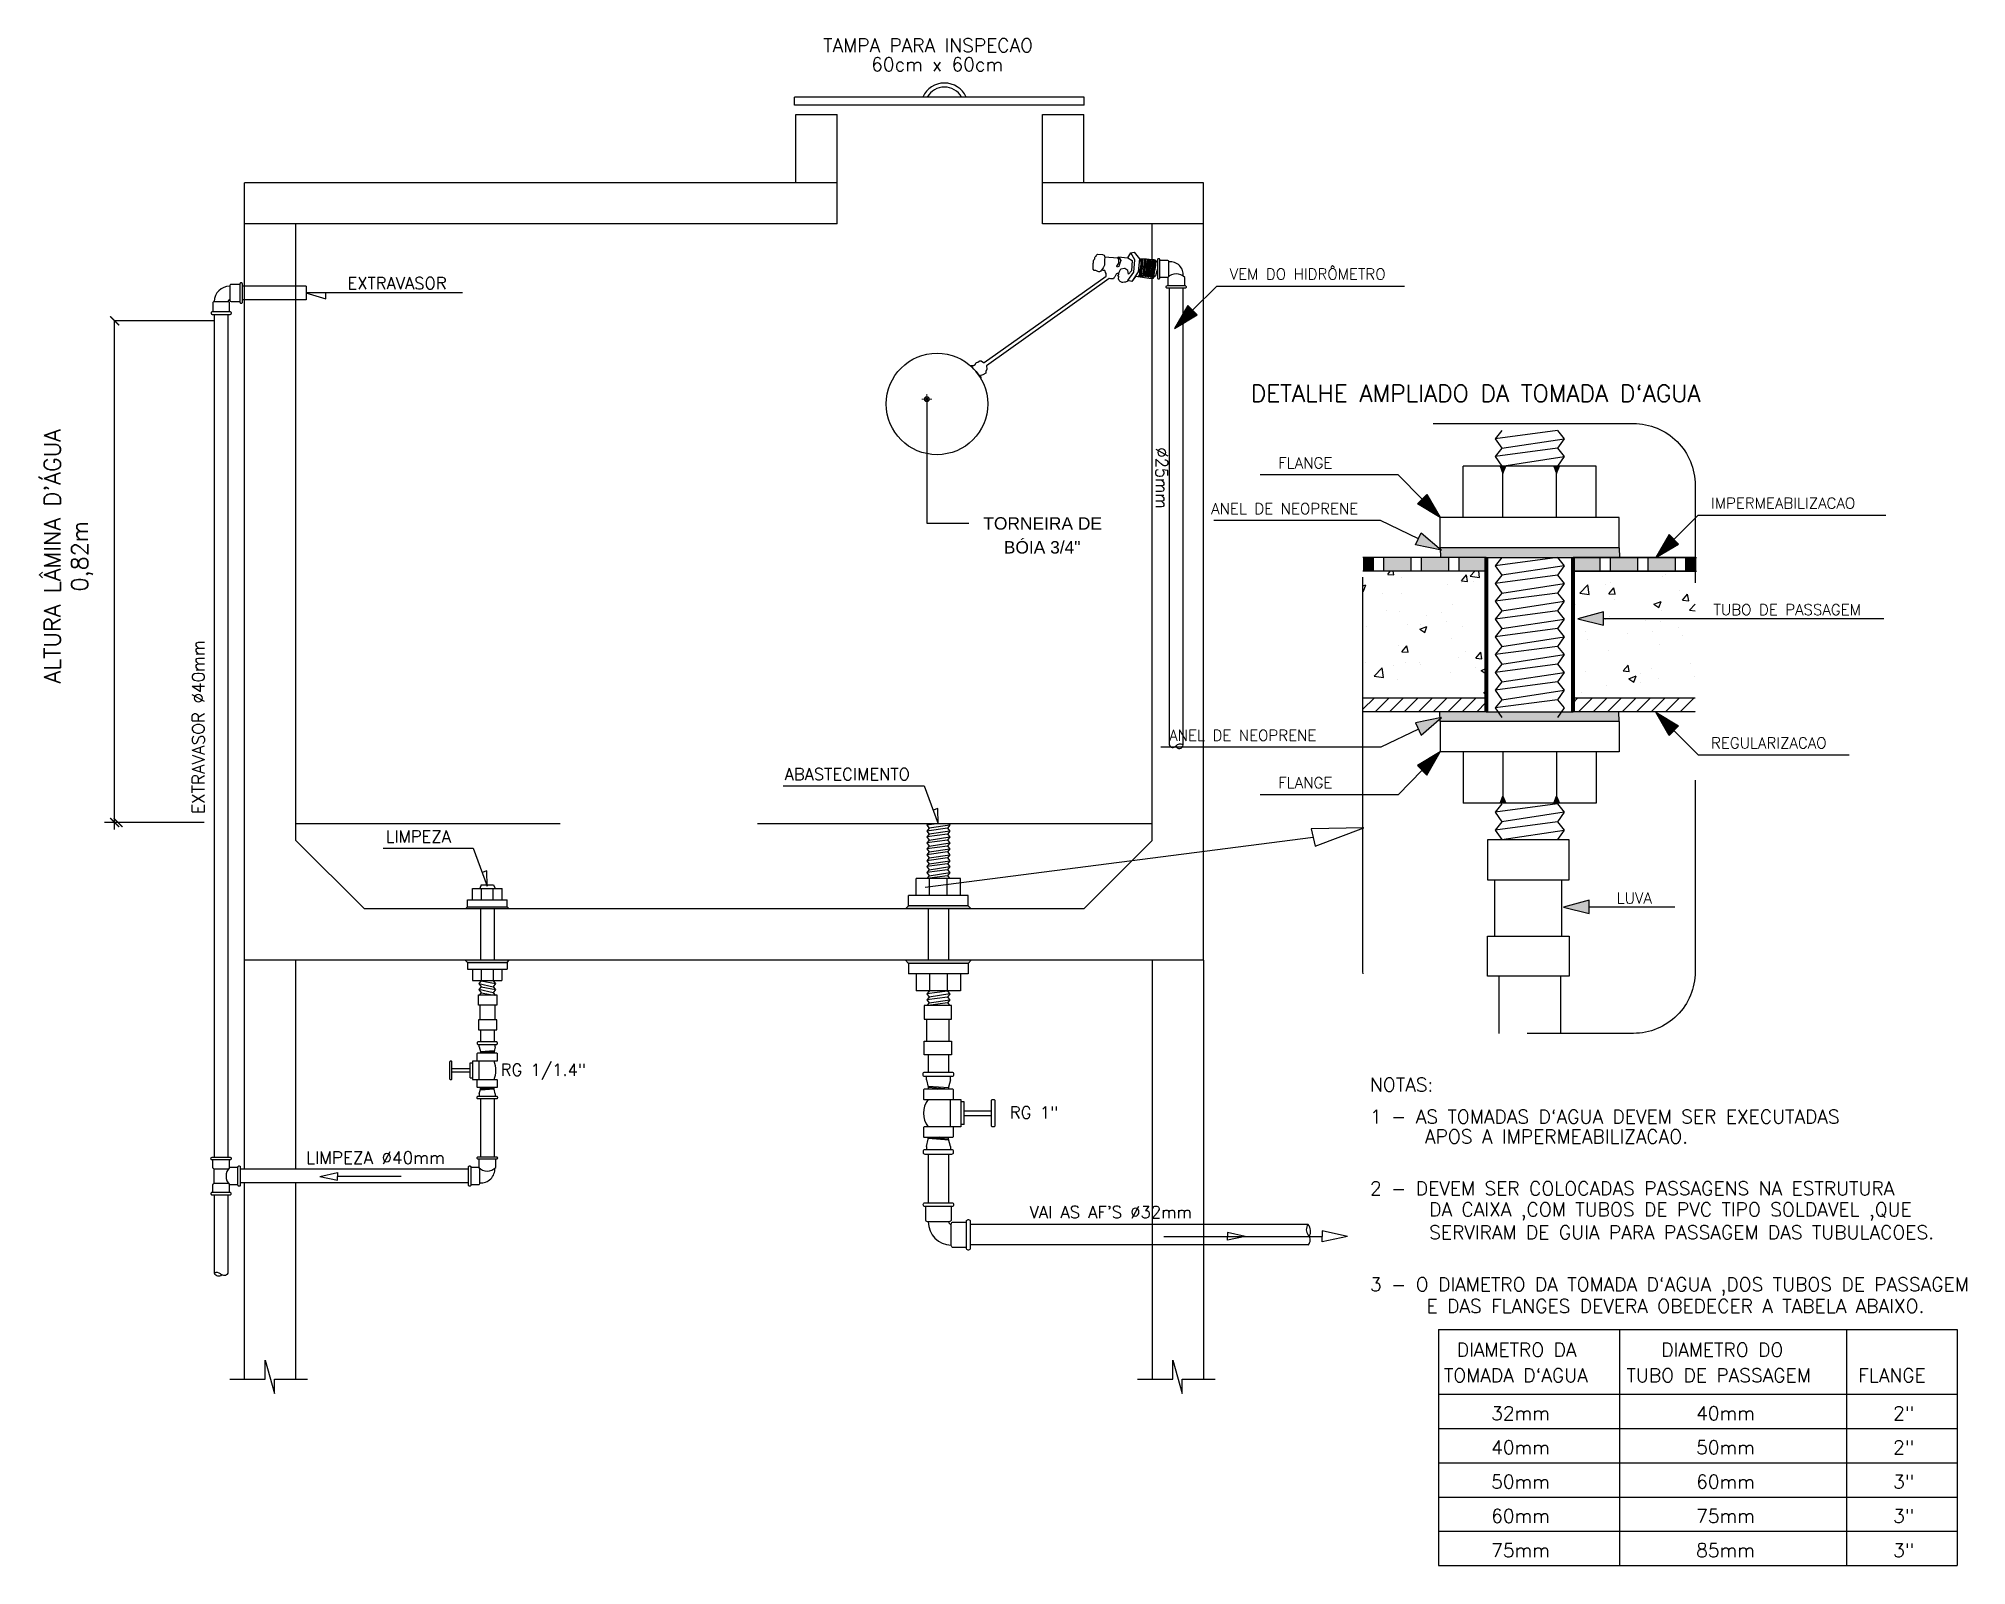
# Model space of a CAD drawing. Header units: millimetres. Extents: x -1292 to 2253, y 326 to 453.
# Drawn here: x 2224.93 to 2240.44, y 357.76 to 370.04 of the extents above; entities that cross this region are included whole.
import ezdxf

# ---------------------------------------------------------------- set-up
doc = ezdxf.new("R2010")
doc.units = ezdxf.units.MM
doc.header["$LTSCALE"] = 0.5
doc.linetypes.add('HIDDEN', pattern=[9.525, 6.35, -3.175])
for name, color, linetype in [('A-PEN-C', 4, 'Continuous'), ('A-PEN-G', 3, 'Continuous'), ('DETALLHES_HIDRAULICO', 4, 'Continuous'), ('TXT_0', 7, 'Continuous'), ('TXT_1', 2, 'Continuous'), ('TXT_2', 6, 'Continuous')]:
    doc.layers.add(name, color=color, linetype=linetype)
doc.layers.add('COTAS', color=53, linetype='Continuous', lineweight=9)
doc.styles.add('ADITIVOCAD', font='ROMANS.shx')
doc.styles.add('CARIMBO_DADOS', font='arial.ttf', dxfattribs={"height": 0.1})
doc.dimstyles.new('COTAS_EXTERNAS', dxfattribs={"dimtxt": 0.1, "dimasz": 0.01, "dimexe": 0, "dimexo": 0, "dimgap": 0.07, "dimtad": 1, "dimzin": 5, "dimdsep": 46, "dimtxsty": 'CARIMBO_DADOS', "dimblk1": 'CIRCULOS', "dimblk2": 'CIRCULOS', "dimsah": 1, "dimcen": 0, "dimse1": 1, "dimse2": 1, "dimclrd": 8, "dimclre": 8, "dimclrt": 230, "dimadec": 0, "dimazin": 0, "dimtfac": 100, "dimtix": 1, "dimtmove": 2, "dimatfit": 3, "dimldrblk": 'CIRCULOS', "dimfxl": 1, "dimtolj": 1, "dimtzin": 5, "dimarcsym": 0})

msp = doc.modelspace()

# ---------------------------------------------------------------- texts
at = {"layer": 'A-PEN-G', "color": 230, "style": 'CARIMBO_DADOS'}
for s, p in [('TORNEIRA DE', (2232.527, 366.088)), ('BÓIA 3/4"', (2232.692, 365.896))]:
    msp.add_text(s, height=0.1, dxfattribs=at).set_placement(p)
at = {"layer": 'TXT_0', "style": 'ADITIVOCAD'}
for s, height, p in [('TAMPA PARA INSPECAO ', 0.10999, (2231.239, 369.929)), ('60cm x 60cm', 0.10999, (2231.625, 369.776)), ('VEM DO HIDRÔMETRO', 0.08817, (2234.509, 368.1)), ('EXTRAVASOR', 0.0964, (2227.412, 368.022)), ('FLANGE', 0.0882, (2234.9, 366.581)), ('IMPERMEABILIZACAO', 0.08817, (2238.381, 366.257)), ('ANEL DE NEOPRENE', 0.08817, (2234.36, 366.213)), ('TUBO DE PASSAGEM', 0.08817, (2238.4, 365.4)), ('ANEL DE NEOPRENE', 0.08817, (2234.023, 364.389)), ('REGULARIZACAO', 0.08817, (2238.381, 364.328)), ('ABASTECIMENTO', 0.09643, (2230.928, 364.073)), ('FLANGE', 0.0882, (2234.9, 364.008)), ('LIMPEZA', 0.0964, (2227.719, 363.572)), ('LUVA', 0.0882, (2237.622, 363.08)), ('RG 1/1.4"', 0.0964, (2228.645, 361.695)), ('NOTAS:', 0.1102, (2235.637, 361.568)), ('RG 1"', 0.0964, (2232.741, 361.351)), ('1 - AS TOMADAS D`AGUA DEVEM SER EXECUTADAS', 0.11021, (2235.637, 361.311)), ('APOS A IMPERMEABILIZACAO.', 0.11021, (2236.08, 361.151)), ('LIMPEZA %%C40mm', 0.09919, (2227.078, 360.986)), ('2 - DEVEM SER COLOCADAS PASSAGENS NA ESTRUTURA', 0.11021, (2235.637, 360.733)), ("VAI AS AF'S %%C32mm", 0.09643, (2232.899, 360.55)), ('DA CAIXA ,COM TUBOS DE PVC TIPO SOLDAVEL ,QUE', 0.11021, (2236.113, 360.564)), ('SERVIRAM DE GUIA PARA PASSAGEM DAS TUBULACOES.', 0.11021, (2236.113, 360.38)), ('3 - O DIAMETRO DA TOMADA D`AGUA ,DOS TUBOS DE PASSAGEM', 0.11021, (2235.637, 359.961)), ('E DAS FLANGES DEVERA OBEDECER A TABELA ABAIXO.', 0.11021, (2236.092, 359.787)), ('DIAMETRO DA', 0.11021, (2236.335, 359.435)), ('DIAMETRO DO', 0.11021, (2237.98, 359.435)), ('TOMADA D`AGUA', 0.11021, (2236.232, 359.23)), ('TUBO DE PASSAGEM', 0.11021, (2237.701, 359.23)), ('FLANGE', 0.1102, (2239.565, 359.23)), ('32mm', 0.1102, (2236.612, 358.925)), ('40mm', 0.1102, (2238.261, 358.925)), ('2"', 0.1102, (2239.845, 358.925)), ('40mm', 0.1102, (2236.612, 358.65)), ('50mm', 0.1102, (2238.261, 358.65)), ('2"', 0.1102, (2239.845, 358.65)), ('50mm', 0.1102, (2236.612, 358.374)), ('60mm', 0.1102, (2238.261, 358.374)), ('3"', 0.1102, (2239.845, 358.374)), ('60mm', 0.1102, (2236.612, 358.099)), ('75mm', 0.1102, (2238.261, 358.099)), ('3"', 0.1102, (2239.845, 358.099)), ('75mm', 0.1102, (2236.612, 357.823)), ('85mm', 0.1102, (2238.261, 357.823)), ('3"', 0.1102, (2239.845, 357.823))]:
    msp.add_text(s, height=height, dxfattribs=at).set_placement(p)
for s, height, rotation, p in [('%%C25mm', 0.0964, 270, (2233.914, 366.75)), ('EXTRAVASOR %%C40mm', 0.09919, 90, (2226.262, 363.801))]:
    msp.add_text(s, height=height, rotation=rotation, dxfattribs=at).set_placement(p)
at = {"layer": 'TXT_0', "linetype": 'ByBlock', "insert": (2225.168, 365.874), "char_height": 0.13225, "attachment_point": 5, "rotation": 90, "style": 'ADITIVOCAD'}
msp.add_mtext("\\A1;ALTURA LÂMINA D'ÁGUA\\P0,82m", dxfattribs=at)
at = {"layer": 'TXT_1', "style": 'ADITIVOCAD'}
msp.add_text('DETALHE AMPLIADO DA TOMADA D`AGUA', height=0.13776, dxfattribs=at).set_placement((2234.679, 367.115))

# ---------------------------------------------------------------- blocks, each defined once
blk = doc.blocks.new('_ArchTick')
at = {"color": 0, "const_width": 0.15}
blk.add_lwpolyline([(-0.5, -0.5), (0.5, 0.5)], dxfattribs=at)
blk = doc.blocks.new('efrgwbhwbnwbwb')
at = {"layer": 'A-PEN-C'}
blk.add_lwpolyline([(952.214, 187.44), (952.244, 187.406), (952.248, 187.386), (952.25, 187.363), (952.248, 187.323), (952.241, 187.284), (952.22, 187.212), (952.193, 187.19), (952.183, 187.172), (952.166, 187.17), (951.934, 187.201), (951.882, 187.133), (951.826, 187.143), (951.823, 187.137), (951.792, 187.122), (951.775, 187.12), (951.753, 187.116), (951.749, 187.116), (951.745, 187.118), (951.732, 187.121), (951.723, 187.124), (951.716, 187.131), (951.713, 187.132), (951.71, 187.135), (951.705, 187.141), (951.702, 187.145), (951.697, 187.158), (951.692, 187.164), (951.692, 187.176), (951.692, 187.186), (951.693, 187.195), (951.694, 187.202), (951.689, 187.209), (951.68, 187.221), (951.69, 187.227), (951.693, 187.233), (951.693, 187.237), (951.692, 187.242), (951.69, 187.245), (951.69, 187.245), (951.674, 187.245), (951.671, 187.245), (951.661, 187.243), (951.658, 187.238), (951.649, 187.218), (951.638, 187.198), (951.622, 187.185), (951.62, 187.169), (951.608, 187.168), (951.577, 187.169), (951.557, 187.172), (951.554, 187.172), (949.796, 185.919), (949.799, 185.871), (949.786, 185.839), (949.784, 185.826), (949.784, 185.815), (949.74, 185.789), (949.714, 185.782), (949.708, 185.78), (949.712, 185.739), (949.706, 185.751), (949.643, 185.841), (949.613, 185.872), (949.592, 185.894), (949.567, 185.917), (949.557, 185.926), (949.609, 185.926), (949.629, 185.938), (949.635, 185.945), (949.646, 185.965), (949.669, 185.972), (949.687, 185.986), (949.697, 185.992), (949.711, 185.992), (949.718, 185.991), (949.752, 185.967), (949.755, 185.966), (949.762, 185.966), (951.512, 187.209), (951.515, 187.225), (951.511, 187.246), (951.505, 187.259), (951.503, 187.264), (951.499, 187.274), (951.493, 187.289), (951.464, 187.291), (951.447, 187.295), (951.437, 187.282), (951.443, 187.279), (951.429, 187.273), (951.417, 187.271), (951.41, 187.271), (951.393, 187.277), (951.364, 187.289), (951.342, 187.291), (951.327, 187.31), (951.325, 187.33), (951.325, 187.355), (951.328, 187.388), (951.33, 187.403), (951.333, 187.418), (951.333, 187.43), (951.337, 187.44), (951.348, 187.457), (951.352, 187.477), (951.354, 187.483), (951.362, 187.491), (951.369, 187.496), (951.376, 187.511), (951.377, 187.516), (951.388, 187.524), (951.46, 187.518), (951.482, 187.507), (951.488, 187.496), (951.489, 187.487), (951.68, 187.47), (951.686, 187.483), (951.823, 187.47), (951.867, 187.544), (951.916, 187.551), (951.991, 187.458), (952.045, 187.456), (952.07, 187.456), (952.094, 187.456), (952.173, 187.445), (952.198, 187.445), (952.206, 187.444), (952.214, 187.44)], dxfattribs=at)
blk.add_circle((949.083, 185.372), 0.729, dxfattribs=at)
at = {"layer": 'A-PEN-G'}
for points in [[(951.991, 187.458), (951.971, 187.269), (951.882, 187.133), (951.826, 187.143), (951.91, 187.263), (951.927, 187.442), (951.867, 187.544)], [(951.495, 187.486), (951.487, 187.436), (951.487, 187.423), (951.487, 187.399), (951.489, 187.367), (951.476, 187.338), (951.469, 187.329), (951.447, 187.295)], [(951.694, 187.482), (951.724, 187.435), (951.711, 187.392), (951.701, 187.364), (951.693, 187.346), (951.671, 187.338), (951.668, 187.352), (951.685, 187.378), (951.691, 187.395), (951.694, 187.405), (951.695, 187.415), (951.695, 187.432), (951.694, 187.445), (951.688, 187.458), (951.68, 187.47)], [(951.836, 187.234), (951.825, 187.289), (951.781, 187.319), (951.774, 187.319), (951.726, 187.31), (951.714, 187.297), (951.695, 187.262), (951.694, 187.256), (951.69, 187.245)], [(951.823, 187.47), (951.888, 187.433), (951.878, 187.286), (951.836, 187.234)], [(952, 187.457), (952.012, 187.401), (952.01, 187.377), (952.008, 187.35), (952.003, 187.323), (951.996, 187.301), (951.992, 187.28), (951.991, 187.268), (951.99, 187.246), (951.986, 187.224), (951.973, 187.201)], [(952.012, 187.457), (952.024, 187.4), (952.022, 187.376), (952.02, 187.349), (952.015, 187.322), (952.009, 187.3), (952.004, 187.279), (952.003, 187.268), (952.002, 187.246), (951.998, 187.224), (951.985, 187.201)], [(952.03, 187.456), (952.042, 187.399), (952.04, 187.376), (952.038, 187.348), (952.033, 187.322), (952.027, 187.299), (952.022, 187.278), (952.021, 187.267), (952.02, 187.245), (952.016, 187.223), (952.003, 187.2)], [(952.053, 187.456), (952.065, 187.399), (952.063, 187.375), (952.06, 187.348), (952.055, 187.321), (952.049, 187.299), (952.045, 187.278), (952.044, 187.267), (952.042, 187.244), (952.039, 187.223), (952.026, 187.2)], [(952.07, 187.456), (952.082, 187.399), (952.08, 187.375), (952.078, 187.348), (952.073, 187.321), (952.066, 187.299), (952.062, 187.278), (952.061, 187.267), (952.06, 187.244), (952.056, 187.223), (952.043, 187.2)], [(952.09, 187.456), (952.101, 187.399), (952.099, 187.375), (952.097, 187.348), (952.092, 187.321), (952.086, 187.299), (952.081, 187.278), (952.08, 187.267), (952.079, 187.244), (952.075, 187.223), (952.062, 187.2)], [(952.103, 187.455), (952.115, 187.398), (952.113, 187.374), (952.11, 187.347), (952.105, 187.32), (952.099, 187.298), (952.095, 187.277), (952.093, 187.265), (952.092, 187.243), (952.088, 187.221), (952.075, 187.198)], [(952.12, 187.452), (952.131, 187.395), (952.13, 187.372), (952.127, 187.345), (952.122, 187.318), (952.116, 187.295), (952.112, 187.274), (952.11, 187.263), (952.109, 187.241), (952.105, 187.219), (952.092, 187.196)], [(952.133, 187.45), (952.145, 187.394), (952.143, 187.37), (952.141, 187.343), (952.136, 187.316), (952.13, 187.294), (952.125, 187.273), (952.124, 187.261), (952.123, 187.239), (952.119, 187.217), (952.106, 187.194)], [(952.144, 187.449), (952.156, 187.392), (952.154, 187.369), (952.151, 187.341), (952.146, 187.315), (952.14, 187.292), (952.136, 187.271), (952.134, 187.26), (952.133, 187.238), (952.129, 187.216), (952.116, 187.193)], [(952.162, 187.45), (952.174, 187.393), (952.172, 187.369), (952.169, 187.342), (952.165, 187.315), (952.158, 187.293), (952.154, 187.272), (952.153, 187.261), (952.151, 187.238), (952.148, 187.216), (952.135, 187.193)], [(952.173, 187.445), (952.184, 187.388), (952.183, 187.365), (952.18, 187.337), (952.175, 187.311), (952.169, 187.288), (952.165, 187.267), (952.163, 187.256), (952.162, 187.234), (952.158, 187.212), (952.145, 187.189)], [(952.185, 187.445), (952.197, 187.388), (952.195, 187.365), (952.193, 187.337), (952.188, 187.311), (952.181, 187.288), (952.177, 187.267), (952.176, 187.256), (952.175, 187.234), (952.171, 187.212), (952.158, 187.189)], [(952.195, 187.445), (952.207, 187.388), (952.205, 187.365), (952.203, 187.337), (952.198, 187.311), (952.192, 187.288), (952.187, 187.267), (952.186, 187.256), (952.185, 187.234), (952.181, 187.212), (952.168, 187.189)], [(952.21, 187.442), (952.222, 187.385), (952.22, 187.362), (952.218, 187.334), (952.213, 187.308), (952.206, 187.285), (952.202, 187.264), (952.201, 187.253), (952.2, 187.231), (952.196, 187.209), (952.183, 187.186)]]:
    blk.add_lwpolyline(points, dxfattribs=at)
blk = doc.blocks.new('CIRCULOS')
at = {"layer": 'COTAS'}
for p, q in [((-4, 0), (4, 0)), ((0, 4), (0, -4))]:
    blk.add_line(p, q, dxfattribs=at)
for radius in [2, 1]:
    blk.add_circle((0, 0), radius, dxfattribs=at)

# ---------------------------------------------------------------- linework, layer by layer
at = {"layer": 'DETALLHES_HIDRAULICO'}
for p, q in [((2227.079, 368.047), (2226.567, 368.047)), ((2227.079, 368.047), (2227.079, 367.937)), ((2234.023, 368.031), (2234.023, 364.356)), ((2234.133, 368.031), (2234.133, 364.356)), ((2227.079, 367.937), (2226.567, 367.937)), ((2226.341, 367.82), (2226.341, 361.039)), ((2226.451, 367.82), (2226.451, 361.039)), ((2236.699, 366.886), (2236.645, 366.819)), ((2237.145, 366.886), (2236.645, 366.819)), ((2236.645, 366.819), (2236.699, 366.743)), ((2236.699, 366.743), (2237.199, 366.819)), ((2237.145, 366.886), (2237.199, 366.819)), ((2237.199, 366.819), (2237.145, 366.743)), ((2237.145, 366.743), (2236.645, 366.676)), ((2236.699, 366.743), (2236.645, 366.676)), ((2236.645, 366.676), (2236.699, 366.6)), ((2236.699, 366.6), (2237.199, 366.676)), ((2237.145, 366.743), (2237.199, 366.676)), ((2237.199, 366.676), (2237.145, 366.6)), ((2236.386, 366.186), (2236.386, 366.598)), ((2237.458, 366.598), (2236.386, 366.598)), ((2236.685, 366.598), (2236.707, 366.541)), ((2236.707, 366.186), (2236.707, 366.598)), ((2236.707, 366.541), (2236.73, 366.598)), ((2237.116, 366.598), (2237.138, 366.541)), ((2237.138, 366.186), (2237.138, 366.598)), ((2237.138, 366.541), (2237.161, 366.598)), ((2237.458, 366.186), (2237.458, 366.598)), ((2236.203, 365.942), (2236.203, 366.186)), ((2237.641, 366.186), (2236.203, 366.186)), ((2237.641, 365.942), (2237.641, 366.186)), ((2235.667, 365.753), (2235.667, 365.863)), ((2235.749, 365.753), (2235.749, 365.863)), ((2235.97, 365.753), (2235.97, 365.863)), ((2236.052, 365.753), (2236.052, 365.863)), ((2236.203, 365.942), (2236.206, 365.863)), ((2237.641, 365.942), (2236.203, 365.942)), ((2236.273, 365.753), (2236.273, 365.863)), ((2236.355, 365.753), (2236.355, 365.863)), ((2236.573, 365.863), (2237.271, 365.863)), ((2236.699, 365.864), (2236.645, 365.798)), ((2237.145, 365.864), (2236.645, 365.798)), ((2237.145, 365.864), (2237.199, 365.798)), ((2237.489, 365.753), (2237.489, 365.863)), ((2237.571, 365.753), (2237.571, 365.863)), ((2237.641, 365.942), (2237.644, 365.863)), ((2237.792, 365.753), (2237.792, 365.863)), ((2237.874, 365.753), (2237.874, 365.863)), ((2238.095, 365.753), (2238.095, 365.863)), ((2238.178, 365.753), (2238.178, 365.863)), ((2236.645, 365.798), (2236.699, 365.721)), ((2236.699, 365.721), (2236.645, 365.655)), ((2237.145, 365.721), (2236.645, 365.655)), ((2237.199, 365.798), (2236.699, 365.721)), ((2237.199, 365.798), (2237.145, 365.721)), ((2237.145, 365.721), (2237.199, 365.655)), ((2236.645, 365.655), (2236.699, 365.578)), ((2236.699, 365.578), (2236.645, 365.512)), ((2237.145, 365.578), (2236.645, 365.512)), ((2236.699, 365.578), (2237.199, 365.655)), ((2237.199, 365.655), (2237.145, 365.578)), ((2237.145, 365.578), (2237.199, 365.512)), ((2236.645, 365.512), (2236.699, 365.435)), ((2236.699, 365.435), (2236.645, 365.369)), ((2237.145, 365.435), (2236.645, 365.369)), ((2236.699, 365.435), (2237.199, 365.512)), ((2237.199, 365.512), (2237.145, 365.435)), ((2237.145, 365.435), (2237.199, 365.369)), ((2236.645, 365.369), (2236.699, 365.292)), ((2236.699, 365.292), (2236.645, 365.226)), ((2237.145, 365.292), (2236.645, 365.226)), ((2236.699, 365.292), (2237.199, 365.369)), ((2237.199, 365.369), (2237.145, 365.292)), ((2237.145, 365.292), (2237.199, 365.226)), ((2236.645, 365.226), (2236.699, 365.149)), ((2236.699, 365.149), (2236.645, 365.083)), ((2237.145, 365.149), (2236.645, 365.083)), ((2236.645, 365.083), (2236.699, 365.006)), ((2236.699, 365.149), (2237.199, 365.226)), ((2236.699, 365.006), (2237.199, 365.083)), ((2237.199, 365.226), (2237.145, 365.149)), ((2237.145, 365.149), (2237.199, 365.083)), ((2237.199, 365.083), (2237.145, 365.006)), ((2236.699, 365.006), (2236.645, 364.94)), ((2237.145, 365.006), (2236.645, 364.94)), ((2236.645, 364.94), (2236.699, 364.863)), ((2236.699, 364.863), (2237.199, 364.94)), ((2237.145, 365.006), (2237.199, 364.94)), ((2237.199, 364.94), (2237.145, 364.863)), ((2236.699, 364.863), (2236.645, 364.797)), ((2237.145, 364.863), (2236.645, 364.797)), ((2236.645, 364.797), (2236.699, 364.72)), ((2236.699, 364.72), (2237.199, 364.797)), ((2237.145, 364.863), (2237.199, 364.797)), ((2237.199, 364.797), (2237.145, 364.72)), ((2236.203, 364.544), (2236.199, 364.623)), ((2236.573, 364.623), (2237.271, 364.623)), ((2236.699, 364.72), (2236.645, 364.654)), ((2237.145, 364.72), (2236.645, 364.654)), ((2236.645, 364.654), (2236.699, 364.577)), ((2237.145, 364.72), (2237.199, 364.654)), ((2237.199, 364.654), (2237.145, 364.577)), ((2237.641, 364.544), (2237.64, 364.623)), ((2236.203, 364.544), (2236.203, 364.3)), ((2237.641, 364.544), (2236.203, 364.544)), ((2237.641, 364.544), (2236.203, 364.544)), ((2237.641, 364.544), (2237.641, 364.3)), ((2237.641, 364.3), (2236.203, 364.3)), ((2236.386, 364.3), (2236.386, 363.888)), ((2236.707, 364.3), (2236.707, 363.888)), ((2237.138, 364.3), (2237.138, 363.888)), ((2237.458, 364.3), (2237.458, 363.888)), ((2237.458, 363.888), (2236.386, 363.888)), ((2236.699, 363.881), (2236.645, 363.814)), ((2237.145, 363.881), (2236.645, 363.814)), ((2236.685, 363.888), (2236.707, 363.945)), ((2236.707, 363.945), (2236.73, 363.888)), ((2237.116, 363.888), (2237.138, 363.945)), ((2237.138, 363.945), (2237.161, 363.888)), ((2237.145, 363.881), (2237.199, 363.814)), ((2232.081, 363.721), (2232.073, 363.711)), ((2232.15, 363.721), (2232.073, 363.711)), ((2232.073, 363.711), (2232.091, 363.686)), ((2232.091, 363.686), (2232.073, 363.663)), ((2232.239, 363.686), (2232.073, 363.663)), ((2232.239, 363.721), (2232.091, 363.721)), ((2232.257, 363.711), (2232.091, 363.686)), ((2232.257, 363.711), (2232.239, 363.686)), ((2232.239, 363.686), (2232.257, 363.663)), ((2232.249, 363.721), (2232.257, 363.711)), ((2236.645, 363.814), (2236.699, 363.738)), ((2236.699, 363.738), (2236.645, 363.671)), ((2237.145, 363.738), (2236.645, 363.671)), ((2237.199, 363.814), (2236.699, 363.738)), ((2237.199, 363.814), (2237.145, 363.738)), ((2237.145, 363.738), (2237.199, 363.671)), ((2232.073, 363.663), (2232.091, 363.638)), ((2232.091, 363.638), (2232.073, 363.616)), ((2232.239, 363.638), (2232.073, 363.616)), ((2232.073, 363.616), (2232.091, 363.59)), ((2232.091, 363.59), (2232.073, 363.568)), ((2232.239, 363.59), (2232.073, 363.568)), ((2232.073, 363.568), (2232.091, 363.543)), ((2232.091, 363.543), (2232.073, 363.52)), ((2232.239, 363.543), (2232.073, 363.52)), ((2232.073, 363.52), (2232.091, 363.495)), ((2232.257, 363.663), (2232.091, 363.638)), ((2232.091, 363.59), (2232.257, 363.616)), ((2232.091, 363.543), (2232.257, 363.568)), ((2232.091, 363.495), (2232.257, 363.52)), ((2232.257, 363.663), (2232.239, 363.638)), ((2232.239, 363.638), (2232.257, 363.616)), ((2232.257, 363.616), (2232.239, 363.59)), ((2232.239, 363.59), (2232.257, 363.568)), ((2232.257, 363.568), (2232.239, 363.543)), ((2232.239, 363.543), (2232.257, 363.52)), ((2232.257, 363.52), (2232.239, 363.495)), ((2236.645, 363.671), (2236.699, 363.595)), ((2236.699, 363.595), (2237.199, 363.671)), ((2237.199, 363.671), (2237.145, 363.595)), ((2232.091, 363.495), (2232.073, 363.473)), ((2232.239, 363.495), (2232.073, 363.473)), ((2232.073, 363.473), (2232.091, 363.447)), ((2232.091, 363.447), (2232.073, 363.425)), ((2232.239, 363.447), (2232.073, 363.425)), ((2232.073, 363.425), (2232.091, 363.399)), ((2232.091, 363.399), (2232.073, 363.377)), ((2232.239, 363.399), (2232.073, 363.377)), ((2232.073, 363.377), (2232.091, 363.352)), ((2232.091, 363.447), (2232.257, 363.473)), ((2232.091, 363.399), (2232.257, 363.425)), ((2232.091, 363.352), (2232.257, 363.377)), ((2232.239, 363.495), (2232.257, 363.473)), ((2232.257, 363.473), (2232.239, 363.447)), ((2232.239, 363.447), (2232.257, 363.425)), ((2232.257, 363.425), (2232.239, 363.399)), ((2232.239, 363.399), (2232.257, 363.377)), ((2232.257, 363.377), (2232.239, 363.352)), ((2228.488, 363.23), (2228.476, 363.2)), ((2228.488, 363.23), (2228.587, 363.23)), ((2228.587, 363.23), (2228.599, 363.2)), ((2231.986, 363.145), (2231.986, 363.282)), ((2232.343, 363.282), (2231.986, 363.282)), ((2232.091, 363.352), (2232.073, 363.33)), ((2232.239, 363.352), (2232.073, 363.33)), ((2232.073, 363.33), (2232.091, 363.304)), ((2232.091, 363.304), (2232.073, 363.282)), ((2232.239, 363.304), (2232.073, 363.282)), ((2232.091, 363.304), (2232.257, 363.33)), ((2232.093, 363.145), (2232.093, 363.282)), ((2232.237, 363.145), (2232.237, 363.282)), ((2232.239, 363.352), (2232.257, 363.33)), ((2232.257, 363.33), (2232.239, 363.304)), ((2232.239, 363.304), (2232.257, 363.282)), ((2232.343, 363.145), (2232.343, 363.282)), ((2236.643, 362.822), (2236.643, 363.271)), ((2237.18, 362.822), (2237.18, 363.271)), ((2228.378, 363.109), (2228.697, 363.109)), ((2228.378, 363.054), (2228.378, 363.109)), ((2228.419, 363.2), (2228.657, 363.2)), ((2228.419, 363.109), (2228.419, 363.2)), ((2228.49, 363.109), (2228.49, 363.2)), ((2228.585, 363.109), (2228.585, 363.2)), ((2228.657, 363.109), (2228.657, 363.2)), ((2228.697, 363.054), (2228.697, 363.109)), ((2231.925, 363.063), (2231.9, 363.037)), ((2231.925, 363.063), (2231.925, 363.145)), ((2232.405, 363.145), (2231.925, 363.145)), ((2232.405, 363.063), (2231.925, 363.063)), ((2232.405, 363.063), (2232.405, 363.145)), ((2232.405, 363.063), (2232.429, 363.037)), ((2228.378, 363.054), (2228.361, 363.037)), ((2228.378, 363.054), (2228.697, 363.054)), ((2228.481, 363.037), (2228.481, 362.624)), ((2228.591, 363.037), (2228.591, 362.624)), ((2228.697, 363.054), (2228.714, 363.037)), ((2232.083, 363.037), (2232.083, 362.624)), ((2232.248, 363.037), (2232.248, 362.624)), ((2228.377, 362.606), (2228.36, 362.624)), ((2228.377, 362.606), (2228.696, 362.606)), ((2228.377, 362.606), (2228.696, 362.606)), ((2228.377, 362.606), (2228.377, 362.552)), ((2228.696, 362.606), (2228.713, 362.624)), ((2228.696, 362.606), (2228.696, 362.552)), ((2231.925, 362.597), (2231.9, 362.624)), ((2232.405, 362.597), (2231.925, 362.597)), ((2232.405, 362.597), (2231.925, 362.597)), ((2231.925, 362.597), (2231.925, 362.516)), ((2232.405, 362.597), (2232.429, 362.624)), ((2232.405, 362.597), (2232.405, 362.516)), ((2228.377, 362.552), (2228.696, 362.552)), ((2228.417, 362.552), (2228.417, 362.46)), ((2228.417, 362.46), (2228.655, 362.46)), ((2228.487, 362.458), (2228.469, 362.436)), ((2228.469, 362.436), (2228.585, 362.411)), ((2228.469, 362.436), (2228.487, 362.411)), ((2228.487, 362.458), (2228.603, 362.436)), ((2228.488, 362.552), (2228.488, 362.46)), ((2228.584, 362.552), (2228.584, 362.46)), ((2228.585, 362.458), (2228.603, 362.436)), ((2228.603, 362.436), (2228.585, 362.411)), ((2228.655, 362.552), (2228.655, 362.46)), ((2232.405, 362.516), (2231.925, 362.516)), ((2231.986, 362.516), (2231.986, 362.378)), ((2232.093, 362.516), (2232.093, 362.378)), ((2232.237, 362.516), (2232.237, 362.378)), ((2232.343, 362.516), (2232.343, 362.378)), ((2236.676, 362.036), (2236.676, 362.496)), ((2237.172, 362.036), (2237.172, 362.496)), ((2228.487, 362.411), (2228.469, 362.389)), ((2228.585, 362.363), (2228.469, 362.389)), ((2228.469, 362.389), (2228.487, 362.363)), ((2228.487, 362.363), (2228.469, 362.341)), ((2228.487, 362.411), (2228.603, 362.389)), ((2228.487, 362.363), (2228.591, 362.342)), ((2228.585, 362.411), (2228.603, 362.389)), ((2228.603, 362.389), (2228.585, 362.363)), ((2228.585, 362.363), (2228.603, 362.341)), ((2232.343, 362.378), (2231.986, 362.378)), ((2232.239, 362.376), (2232.073, 362.354)), ((2232.091, 362.376), (2232.073, 362.354)), ((2232.073, 362.354), (2232.091, 362.328)), ((2232.239, 362.328), (2232.073, 362.306)), ((2232.091, 362.328), (2232.073, 362.306)), ((2232.073, 362.306), (2232.091, 362.281)), ((2232.091, 362.281), (2232.073, 362.259)), ((2232.239, 362.281), (2232.084, 362.26)), ((2232.257, 362.354), (2232.091, 362.328)), ((2232.091, 362.281), (2232.257, 362.306)), ((2232.239, 362.376), (2232.257, 362.354)), ((2232.257, 362.354), (2232.239, 362.328)), ((2232.239, 362.328), (2232.257, 362.306)), ((2232.257, 362.306), (2232.239, 362.281)), ((2232.239, 362.281), (2232.257, 362.259)), ((2228.48, 362.145), (2228.48, 362.264)), ((2228.599, 362.145), (2228.599, 362.264)), ((2232.072, 361.973), (2232.072, 362.151)), ((2232.251, 361.973), (2232.251, 362.151)), ((2228.482, 362.062), (2228.482, 361.969)), ((2228.482, 362.001), (2228.482, 361.969)), ((2228.592, 362.062), (2228.592, 361.969)), ((2228.592, 362.001), (2228.592, 361.969)), ((2228.472, 361.927), (2228.472, 361.946)), ((2228.472, 361.927), (2228.482, 361.889)), ((2228.592, 361.894), (2228.481, 361.886)), ((2228.591, 361.888), (2228.481, 361.88)), ((2228.482, 361.889), (2228.482, 361.878)), ((2228.591, 361.881), (2228.542, 361.878)), ((2228.601, 361.927), (2228.592, 361.889)), ((2228.592, 361.889), (2228.592, 361.878)), ((2228.601, 361.927), (2228.601, 361.946)), ((2232.083, 361.864), (2232.083, 361.724)), ((2232.248, 361.864), (2232.248, 361.724)), ((2228.399, 361.751), (2228.252, 361.751)), ((2228.399, 361.725), (2228.252, 361.725)), ((2228.399, 361.799), (2228.417, 361.799)), ((2228.399, 361.678), (2228.399, 361.799)), ((2228.399, 361.678), (2228.417, 361.678)), ((2228.472, 361.665), (2228.472, 361.812)), ((2232.069, 361.661), (2232.069, 361.689)), ((2232.069, 361.661), (2232.083, 361.604)), ((2232.262, 361.661), (2232.248, 361.604)), ((2232.262, 361.661), (2232.262, 361.689)), ((2228.472, 361.549), (2228.482, 361.588)), ((2228.472, 361.549), (2228.472, 361.531)), ((2228.481, 361.582), (2228.592, 361.59)), ((2228.482, 361.595), (2228.531, 361.599)), ((2228.482, 361.588), (2228.482, 361.599)), ((2228.482, 361.589), (2228.592, 361.597)), ((2228.482, 361.508), (2228.482, 361.043)), ((2228.592, 361.588), (2228.592, 361.599)), ((2228.601, 361.549), (2228.592, 361.588)), ((2228.592, 361.508), (2228.592, 361.043)), ((2228.601, 361.549), (2228.601, 361.531)), ((2232.083, 361.612), (2232.249, 361.6)), ((2232.083, 361.604), (2232.083, 361.587)), ((2232.084, 361.602), (2232.249, 361.59)), ((2232.084, 361.592), (2232.158, 361.587)), ((2232.248, 361.604), (2232.248, 361.587)), ((2232.262, 361.284), (2232.262, 361.504)), ((2232.372, 361.485), (2232.345, 361.485)), ((2232.372, 361.303), (2232.372, 361.485)), ((2232.372, 361.413), (2232.593, 361.413)), ((2232.372, 361.375), (2232.593, 361.375)), ((2232.083, 361.185), (2232.083, 361.201)), ((2232.248, 361.186), (2232.083, 361.198)), ((2232.248, 361.196), (2232.174, 361.201)), ((2232.248, 361.185), (2232.248, 361.201)), ((2232.372, 361.303), (2232.345, 361.303)), ((2232.069, 361.127), (2232.083, 361.185)), ((2232.069, 361.127), (2232.069, 361.099)), ((2232.249, 361.177), (2232.083, 361.189)), ((2232.083, 361.065), (2232.083, 360.673)), ((2232.262, 361.127), (2232.248, 361.185)), ((2232.248, 361.065), (2232.248, 360.673)), ((2232.262, 361.127), (2232.262, 361.099)), ((2226.34, 360.828), (2226.34, 360.947)), ((2228.385, 360.943), (2226.55, 360.943)), ((2226.341, 360.736), (2226.341, 360.106)), ((2226.451, 360.736), (2226.451, 360.106)), ((2228.385, 360.833), (2226.55, 360.833)), ((2235.14, 360.499), (2232.422, 360.499)), ((2235.14, 360.334), (2232.422, 360.334))]:
    msp.add_line(p, q, dxfattribs=at)
at = {"layer": 'DETALLHES_HIDRAULICO', "linetype": 'HIDDEN'}
msp.add_line((2233.886, 363.721), (2226.998, 363.721), dxfattribs=at)
at = {"layer": 'DETALLHES_HIDRAULICO'}
for points in [[(2233.936, 368.268, 0.414214), (2233.927, 368.259), (2233.927, 368.113, 0.414214), (2233.936, 368.105), (2233.938, 368.105, 0.414214), (2233.947, 368.113), (2233.947, 368.259, 0.414214), (2233.938, 368.268)], [(2226.547, 368.065), (2226.547, 367.919, 0.414214), (2226.556, 367.91), (2226.558, 367.91, 0.414214), (2226.567, 367.919), (2226.567, 368.065, 0.414214), (2226.558, 368.073), (2226.556, 368.073, 0.414214)], [(2234.16, 368.04, -0.414214), (2234.151, 368.031), (2234.006, 368.031, -0.414214), (2233.997, 368.04), (2233.997, 368.042, -0.414214), (2234.006, 368.051), (2234.151, 368.051, -0.414214), (2234.16, 368.042)], [(2226.315, 367.829, 0.414214), (2226.323, 367.82), (2226.469, 367.82, 0.414214), (2226.478, 367.829), (2226.478, 367.831, 0.414214), (2226.469, 367.84), (2226.323, 367.84, 0.414214), (2226.315, 367.831)], [(2228.455, 361.955, 0.414331), (2228.464, 361.946), (2228.609, 361.946, 0.414331), (2228.618, 361.955), (2228.618, 361.96, 0.414214), (2228.609, 361.969), (2228.464, 361.969, 0.414214), (2228.455, 361.96)], [(2228.234, 361.67, 0.414214), (2228.239, 361.665), (2228.247, 361.665, 0.414214), (2228.252, 361.67), (2228.252, 361.806, 0.414214), (2228.247, 361.812), (2228.239, 361.812, 0.414214), (2228.234, 361.806)], [(2232.288, 361.702, -0.414331), (2232.275, 361.689), (2232.056, 361.689, -0.414331), (2232.043, 361.702), (2232.043, 361.711, -0.414214), (2232.056, 361.724), (2232.275, 361.724, -0.414214), (2232.288, 361.711)], [(2232.62, 361.292, -0.414214), (2232.612, 361.284), (2232.601, 361.284, -0.414214), (2232.593, 361.292), (2232.593, 361.496, -0.414214), (2232.601, 361.504), (2232.612, 361.504, -0.414214), (2232.62, 361.496)], [(2228.455, 361.034, -0.414214), (2228.464, 361.043), (2228.609, 361.043, -0.414214), (2228.618, 361.034), (2228.618, 361.032, -0.414214), (2228.609, 361.023), (2228.464, 361.023, -0.414214), (2228.455, 361.032)], [(2226.314, 361.03, -0.414214), (2226.323, 361.039), (2226.468, 361.039, -0.414214), (2226.477, 361.03), (2226.477, 361.028, -0.414214), (2226.468, 361.019), (2226.323, 361.019, -0.414214), (2226.314, 361.028)], [(2226.542, 360.969, -0.414214), (2226.55, 360.96), (2226.55, 360.815, -0.414214), (2226.542, 360.806), (2226.539, 360.806, -0.414214), (2226.531, 360.815), (2226.531, 360.96, -0.414214), (2226.539, 360.969)], [(2228.394, 360.806, -0.414214), (2228.385, 360.815), (2228.385, 360.961, -0.414214), (2228.394, 360.969), (2228.396, 360.969, -0.414214), (2228.405, 360.961), (2228.405, 360.815, -0.414214), (2228.396, 360.806)], [(2226.314, 360.745, 0.414214), (2226.323, 360.736), (2226.468, 360.736, 0.414214), (2226.477, 360.745), (2226.477, 360.747, 0.414214), (2226.468, 360.756), (2226.323, 360.756, 0.414214), (2226.314, 360.747)], [(2232.044, 360.66, -0.414214), (2232.057, 360.673), (2232.275, 360.673, -0.414214), (2232.288, 360.66), (2232.288, 360.656, -0.414214), (2232.275, 360.643), (2232.057, 360.643, -0.414214), (2232.044, 360.656)], [(2232.392, 360.307), (2232.392, 360.525, -0.414214), (2232.405, 360.538), (2232.409, 360.538, -0.414214), (2232.422, 360.525), (2232.422, 360.307, -0.414214), (2232.409, 360.293), (2232.405, 360.293, -0.414214)]]:
    msp.add_lwpolyline(points, format="xyb", close=True, dxfattribs=at)
for points in [[(2233.947, 368.118), (2234.008, 368.118, 0.414214), (2234.019, 368.129), (2234.019, 368.243, 0.414214), (2234.008, 368.254), (2233.947, 368.254)], [(2226.547, 368.06), (2226.476, 368.06, 0.414214), (2226.465, 368.049), (2226.465, 367.935, 0.414214), (2226.476, 367.924), (2226.547, 367.924)], [(2234.147, 368.051), (2234.147, 368.117, 0.415872), (2234.01, 368.117), (2234.01, 368.051)], [(2226.464, 367.84), (2226.464, 367.911, 0.414214), (2226.453, 367.922), (2226.339, 367.922, 0.414214), (2226.328, 367.911), (2226.328, 367.84)], [(2237.24, 363.593), (2236.583, 363.593, -0.387836)], [(2237.24, 362.496), (2236.583, 362.496, 0.387836)], [(2228.467, 362.345), (2228.613, 362.345, 0.387836)], [(2232.271, 362.259), (2232.052, 362.259, -0.387836)], [(2228.467, 362.063), (2228.613, 362.063, -0.387836)], [(2228.455, 361.812), (2228.455, 361.872, -0.414214), (2228.461, 361.878), (2228.612, 361.878, -0.414214), (2228.617, 361.872), (2228.617, 361.817, -0.414214), (2228.612, 361.812), (2228.417, 361.812), (2228.417, 361.665), (2228.612, 361.665, -0.414214), (2228.617, 361.659), (2228.617, 361.604, -0.414214), (2228.612, 361.599), (2228.461, 361.599, -0.414214), (2228.455, 361.604), (2228.455, 361.665)], [(2232.271, 361.864), (2232.052, 361.864, 0.387836)], [(2228.455, 361.522, -0.414331), (2228.464, 361.531), (2228.609, 361.531, -0.414331), (2228.618, 361.522)], [(2228.618, 361.522), (2228.618, 361.516, -0.414214), (2228.609, 361.508), (2228.464, 361.508, -0.414214), (2228.455, 361.516), (2228.455, 361.522)], [(2232.288, 361.504), (2232.288, 361.579, 0.414214), (2232.279, 361.587), (2232.053, 361.587, 0.414214), (2232.045, 361.579), (2232.045, 361.513, 0.414214), (2232.053, 361.504), (2232.345, 361.504), (2232.345, 361.284), (2232.053, 361.284, 0.414214), (2232.045, 361.276), (2232.045, 361.21, 0.414214), (2232.053, 361.201), (2232.279, 361.201, 0.414214), (2232.288, 361.21), (2232.288, 361.284)], [(2232.288, 361.086, 0.414331), (2232.275, 361.099), (2232.056, 361.099, 0.414331), (2232.043, 361.086)], [(2232.043, 361.086), (2232.043, 361.078, 0.414214), (2232.056, 361.065), (2232.275, 361.065, 0.414214), (2232.288, 361.078), (2232.288, 361.086)], [(2226.327, 361.019), (2226.327, 360.958, 0.414214), (2226.338, 360.947), (2226.453, 360.947, 0.414214), (2226.464, 360.958), (2226.464, 361.019)], [(2226.531, 360.956), (2226.464, 360.956, 0.415872), (2226.464, 360.819), (2226.531, 360.819)], [(2228.405, 360.82), (2228.466, 360.82, 0.414214), (2228.477, 360.831), (2228.477, 360.945, 0.414214), (2228.466, 360.956), (2228.405, 360.956)], [(2228.468, 361.023), (2228.468, 360.957, 0.415872), (2228.605, 360.957), (2228.605, 361.023)], [(2226.464, 360.756), (2226.464, 360.816, 0.414214), (2226.453, 360.827), (2226.338, 360.827, 0.414214), (2226.327, 360.816), (2226.327, 360.756)], [(2232.269, 360.643), (2232.269, 360.537, -0.414214), (2232.252, 360.52), (2232.08, 360.52, -0.414214), (2232.064, 360.537), (2232.064, 360.643)], [(2232.392, 360.313), (2232.286, 360.313, -0.414214), (2232.269, 360.33), (2232.269, 360.502, -0.414214), (2232.286, 360.518), (2232.392, 360.518)]]:
    msp.add_lwpolyline(points, format="xyb", dxfattribs=at)
at = {"layer": 'DETALLHES_HIDRAULICO', "const_width": 0.0331}
for points in [[(2236.573, 364.623), (2236.573, 365.863)], [(2237.271, 364.623), (2237.271, 365.863)]]:
    msp.add_lwpolyline(points, dxfattribs=at)
at = {"layer": 'DETALLHES_HIDRAULICO'}
for points in [[(2236.583, 363.593), (2236.583, 363.271), (2237.24, 363.271), (2237.24, 363.593)], [(2236.583, 362.496), (2236.583, 362.818), (2237.24, 362.818), (2237.24, 362.496)], [(2228.613, 362.345), (2228.613, 362.264), (2228.467, 362.264), (2228.467, 362.345)], [(2228.613, 362.063), (2228.613, 362.144), (2228.467, 362.144), (2228.467, 362.063)], [(2232.052, 362.259), (2232.052, 362.151), (2232.271, 362.151), (2232.271, 362.259)], [(2232.052, 361.864), (2232.052, 361.972), (2232.271, 361.972), (2232.271, 361.864)], [(2227.189, 360.885), (2227.333, 360.916), (2227.333, 360.885)], [(2227.189, 360.885), (2227.333, 360.854), (2227.333, 360.885)], [(2227.845, 360.885), (2227.333, 360.885)], [(2234.634, 360.403), (2234.49, 360.433), (2234.49, 360.403)], [(2235.457, 360.403), (2235.252, 360.447), (2235.252, 360.403)], [(2233.978, 360.403), (2234.49, 360.403)], [(2234.402, 360.403), (2235.252, 360.403)], [(2234.402, 360.403), (2235.252, 360.403)], [(2234.634, 360.403), (2234.49, 360.372), (2234.49, 360.403)], [(2235.457, 360.403), (2235.252, 360.359), (2235.252, 360.403)], [(2226.467, 359.255), (2226.749, 359.255), (2226.749, 359.408), (2226.826, 359.138), (2226.826, 359.255), (2227.09, 359.255)], [(2233.768, 359.255), (2234.051, 359.255), (2234.051, 359.408), (2234.127, 359.138), (2234.127, 359.255), (2234.391, 359.255)]]:
    msp.add_lwpolyline(points, dxfattribs=at)
for centre, radius, start, end in [((2234.032, 368.138), 0.104, 354.04, 96.8621), ((2226.465, 367.923), 0.124, 90.2943, 180.1783), ((2226.465, 367.923), 0.0141, 92.6862, 181.5328), ((2234.051, 364.365), 0.0293, 196.9803, 322.4709), ((2234.109, 364.32), 0.0433, 55.4576, 142.4709), ((2234.103, 364.358), 0.0305, 200.614, 357.3145), ((2228.403, 361.738), 0.203, 338.7623, 21.2377), ((2232.23, 361.394), 0.184, 143.1519, 216.8481), ((2228.484, 360.948), 0.115, 266.3415, 1.8523), ((2232.27, 360.519), 0.186, 179.8217, 269.7057), ((2232.27, 360.52), 0.0212, 178.4672, 267.3138), ((2235.192, 360.457), 0.0671, 141.4396, 220.8755), ((2235.069, 360.443), 0.0906, 332.9335, 38.4068), ((2235.097, 360.374), 0.0593, 316.6297, 40.8755), ((2226.362, 360.068), 0.0437, 48.236, 119.1391), ((2226.375, 360.123), 0.0383, 206.7055, 311.0513), ((2226.419, 360.131), 0.041, 228.236, 322.4119)]:
    msp.add_arc(centre, radius, start, end, dxfattribs=at)
for points in [[(2236.685, 366.598), (2236.707, 366.541), (2236.685, 366.598), (2236.73, 366.598)], [(2237.116, 366.598), (2237.138, 366.541), (2237.116, 366.598), (2237.161, 366.598)], [(2235.581, 365.753), (2235.667, 365.753), (2235.581, 365.863), (2235.667, 365.863)], [(2235.749, 365.753), (2235.97, 365.753), (2235.749, 365.863), (2235.97, 365.863)], [(2236.052, 365.753), (2236.273, 365.753), (2236.052, 365.863), (2236.273, 365.863)], [(2236.206, 365.863), (2237.644, 365.863), (2236.203, 365.942), (2237.641, 365.942)], [(2236.355, 365.753), (2236.573, 365.753), (2236.355, 365.863), (2236.573, 365.863)], [(2237.489, 365.753), (2237.271, 365.753), (2237.489, 365.863), (2237.271, 365.863)], [(2237.792, 365.753), (2237.571, 365.753), (2237.792, 365.863), (2237.571, 365.863)], [(2238.095, 365.753), (2237.874, 365.753), (2238.095, 365.863), (2237.874, 365.863)], [(2238.263, 365.753), (2238.178, 365.753), (2238.263, 365.863), (2238.178, 365.863)], [(2236.199, 364.623), (2237.64, 364.623), (2236.203, 364.544), (2237.641, 364.544)], [(2236.685, 363.888), (2236.707, 363.945), (2236.685, 363.888), (2236.73, 363.888)], [(2237.116, 363.888), (2237.138, 363.945), (2237.116, 363.888), (2237.161, 363.888)], [(2231.9, 363.037), (2232.429, 363.037), (2231.925, 363.063), (2232.405, 363.063)], [(2228.714, 363.037), (2228.361, 363.037), (2228.697, 363.054), (2228.378, 363.054)], [(2228.713, 362.624), (2228.36, 362.624), (2228.696, 362.606), (2228.377, 362.606)], [(2231.9, 362.624), (2232.429, 362.624), (2231.925, 362.597), (2232.405, 362.597)]]:
    msp.add_solid(points, dxfattribs=at)
at = {"layer": 'TXT_0'}
for p, q in [((2234.21, 367.853), (2234.405, 368.048)), ((2234.405, 368.048), (2235.916, 368.048)), ((2235.863, 366.53), (2234.753, 366.53)), ((2236.058, 366.334), (2235.863, 366.53)), ((2235.723, 366.162), (2234.381, 366.162)), ((2236.027, 366.014), (2235.723, 366.162)), ((2238.082, 366.01), (2238.277, 366.205)), ((2238.277, 366.205), (2239.788, 366.205)), ((2235.781, 365.728), (2235.801, 365.753)), ((2235.781, 365.728), (2235.83, 365.724)), ((2235.83, 365.724), (2235.825, 365.753)), ((2235.887, 365.706), (2235.887, 365.706)), ((2236.374, 365.676), (2236.413, 365.724)), ((2236.423, 365.672), (2236.413, 365.724)), ((2236.444, 365.715), (2236.48, 365.753)), ((2236.444, 365.715), (2236.518, 365.704)), ((2236.518, 365.704), (2236.512, 365.753)), ((2237.99, 365.715), (2237.99, 365.715)), ((2238.018, 365.726), (2238.018, 365.726)), ((2235.581, 365.635), (2235.603, 365.643)), ((2235.581, 365.597), (2235.586, 365.593)), ((2235.586, 365.593), (2235.603, 365.643)), ((2235.739, 365.578), (2235.739, 365.578)), ((2235.892, 365.577), (2235.892, 365.577)), ((2236.261, 365.647), (2236.261, 365.647)), ((2236.374, 365.676), (2236.423, 365.672)), ((2236.374, 365.659), (2236.374, 365.659)), ((2236.468, 365.674), (2236.468, 365.674)), ((2237.326, 365.578), (2237.391, 365.645)), ((2237.326, 365.578), (2237.4, 365.567)), ((2237.4, 365.567), (2237.391, 365.645)), ((2237.536, 365.643), (2237.536, 365.643)), ((2237.559, 365.573), (2237.599, 365.62)), ((2237.559, 365.573), (2237.609, 365.568)), ((2237.573, 365.662), (2237.573, 365.662)), ((2237.609, 365.568), (2237.599, 365.62)), ((2238.128, 365.595), (2238.128, 365.595)), ((2238.152, 365.521), (2238.192, 365.568)), ((2238.202, 365.516), (2238.192, 365.568)), ((2235.769, 365.44), (2235.769, 365.44)), ((2235.877, 365.431), (2235.877, 365.431)), ((2236.09, 365.395), (2236.09, 365.395)), ((2236.21, 365.422), (2236.21, 365.422)), ((2236.302, 365.489), (2236.302, 365.489)), ((2236.563, 365.389), (2236.563, 365.389)), ((2236.572, 365.478), (2236.572, 365.478)), ((2237.292, 365.485), (2237.292, 365.485)), ((2237.563, 365.387), (2237.563, 365.387)), ((2237.605, 365.527), (2237.605, 365.527)), ((2237.921, 365.488), (2237.979, 365.511)), ((2237.921, 365.488), (2237.962, 365.461)), ((2237.962, 365.461), (2237.979, 365.511)), ((2237.98, 365.44), (2237.98, 365.44)), ((2238.152, 365.521), (2238.202, 365.516)), ((2238.208, 365.441), (2238.253, 365.488)), ((2238.208, 365.441), (2238.253, 365.434)), ((2235.608, 365.312), (2235.608, 365.312)), ((2235.943, 365.329), (2235.943, 365.329)), ((2236.038, 365.288), (2236.096, 365.31)), ((2236.038, 365.288), (2236.079, 365.26)), ((2236.043, 365.321), (2236.043, 365.321)), ((2236.08, 365.26), (2236.096, 365.31)), ((2236.25, 365.348), (2236.25, 365.348)), ((2236.384, 365.311), (2236.384, 365.311)), ((2237.271, 365.239), (2237.284, 365.244)), ((2237.271, 365.205), (2237.284, 365.244)), ((2237.369, 365.271), (2237.369, 365.271)), ((2237.515, 365.373), (2239.772, 365.373)), ((2237.534, 365.366), (2237.534, 365.366)), ((2237.708, 365.255), (2237.708, 365.255)), ((2237.851, 365.354), (2237.851, 365.354)), ((2237.91, 365.269), (2237.91, 365.269)), ((2237.975, 365.347), (2237.975, 365.347)), ((2238.117, 365.297), (2238.117, 365.297)), ((2238.149, 365.236), (2238.149, 365.236)), ((2235.867, 365.156), (2235.867, 365.156)), ((2235.895, 365.106), (2235.935, 365.154)), ((2235.895, 365.106), (2235.945, 365.102)), ((2235.945, 365.102), (2235.935, 365.154)), ((2236.292, 365.214), (2236.292, 365.214)), ((2236.405, 365.106), (2236.405, 365.106)), ((2236.488, 365.055), (2236.528, 365.102)), ((2236.538, 365.05), (2236.528, 365.102)), ((2237.388, 365.201), (2237.388, 365.201)), ((2237.553, 365.112), (2237.553, 365.112)), ((2237.97, 365.165), (2237.97, 365.165)), ((2235.604, 365.02), (2235.604, 365.02)), ((2235.671, 364.91), (2235.736, 364.977)), ((2235.745, 364.898), (2235.736, 364.977)), ((2235.826, 364.995), (2235.826, 364.995)), ((2235.923, 365.023), (2235.923, 365.023)), ((2236.033, 365.022), (2236.033, 365.022)), ((2236.045, 365.002), (2236.045, 365.002)), ((2236.282, 364.939), (2236.282, 364.939)), ((2236.346, 365.063), (2236.346, 365.063)), ((2236.487, 364.983), (2236.487, 364.983)), ((2236.488, 365.055), (2236.538, 365.05)), ((2236.532, 364.955), (2236.573, 364.971)), ((2236.532, 364.955), (2236.573, 364.927)), ((2236.573, 364.927), (2236.573, 364.928)), ((2237.369, 364.946), (2237.369, 364.946)), ((2237.674, 364.951), (2237.714, 364.998)), ((2237.674, 364.951), (2237.723, 364.947)), ((2237.693, 364.943), (2237.693, 364.943)), ((2237.723, 364.947), (2237.714, 364.998)), ((2237.81, 364.927), (2237.81, 364.927)), ((2237.9, 364.971), (2237.9, 364.971)), ((2238.213, 365.012), (2238.213, 365.012)), ((2235.671, 364.91), (2235.745, 364.898)), ((2235.857, 364.881), (2235.857, 364.881)), ((2236.554, 364.773), (2236.573, 364.793)), ((2236.554, 364.773), (2236.573, 364.77)), ((2237.335, 364.778), (2237.335, 364.778)), ((2237.543, 364.837), (2237.543, 364.837)), ((2237.72, 364.889), (2237.778, 364.911)), ((2237.72, 364.889), (2237.761, 364.861)), ((2237.761, 364.861), (2237.778, 364.911)), ((2237.817, 364.861), (2237.817, 364.861)), ((2237.96, 364.89), (2237.96, 364.89)), ((2238.252, 364.908), (2238.252, 364.908)), ((2235.581, 364.643), (2235.671, 364.733)), ((2235.678, 364.623), (2235.788, 364.733)), ((2235.795, 364.623), (2235.905, 364.733)), ((2235.912, 364.623), (2236.022, 364.733)), ((2236.029, 364.623), (2236.139, 364.733)), ((2236.129, 364.737), (2236.129, 364.737)), ((2236.146, 364.623), (2236.256, 364.733)), ((2236.263, 364.623), (2236.373, 364.733)), ((2236.379, 364.623), (2236.49, 364.733)), ((2236.496, 364.623), (2236.573, 364.7)), ((2237.271, 364.696), (2237.308, 364.733)), ((2237.315, 364.623), (2237.425, 364.733)), ((2237.432, 364.623), (2237.542, 364.733)), ((2237.548, 364.623), (2237.659, 364.733)), ((2237.665, 364.623), (2237.776, 364.733)), ((2237.782, 364.623), (2237.892, 364.733)), ((2237.899, 364.623), (2238.009, 364.733)), ((2238.016, 364.623), (2238.126, 364.733)), ((2238.133, 364.623), (2238.243, 364.733)), ((2238.25, 364.623), (2238.253, 364.626)), ((2236.027, 364.484), (2235.725, 364.338)), ((2238.082, 364.471), (2238.277, 364.276)), ((2235.725, 364.338), (2233.956, 364.338)), ((2236.058, 364.152), (2235.863, 363.956)), ((2238.277, 364.276), (2239.491, 364.276)), ((2235.863, 363.956), (2234.753, 363.956)), ((2235.588, 363.69), (2235.165, 363.682)), ((2235.165, 363.682), (2235.196, 363.543)), ((2235.196, 363.543), (2235.588, 363.69)), ((2232.059, 363.213), (2235.181, 363.613)), ((2237.401, 363.053), (2238.091, 363.053))]:
    msp.add_line(p, q, dxfattribs=at)
at = {"layer": 'TXT_0', "linetype": 'ByBlock'}
for p, q in [((2226.34, 367.768), (2225.539, 367.768)), ((2225.539, 363.677), (2225.539, 367.768)), ((2226.258, 363.732), (2225.457, 363.732)), ((2226.258, 363.732), (2225.485, 363.732))]:
    msp.add_line(p, q, dxfattribs=at)
at = {"layer": 'TXT_0'}
for points in [[(2228.338, 367.992), (2227.077, 367.992), (2227.238, 367.946), (2227.238, 367.992)], [(2234.172, 367.891), (2234.065, 367.705), (2234.248, 367.815), (2234.172, 367.891)], [(2236.096, 366.372), (2236.203, 366.186), (2236.021, 366.296), (2236.096, 366.372)], [(2236.05, 366.062), (2236.212, 365.922), (2236.003, 365.966), (2236.05, 366.062)], [(2238.044, 366.048), (2237.937, 365.863), (2238.12, 365.972), (2238.044, 366.048)], [(2237.515, 365.427), (2237.309, 365.371), (2237.515, 365.319), (2237.515, 365.427)], [(2238.044, 364.433), (2237.937, 364.619), (2238.12, 364.509), (2238.044, 364.433)], [(2236.05, 364.436), (2236.212, 364.577), (2236.003, 364.533), (2236.05, 364.436)], [(2236.096, 364.114), (2236.203, 364.3), (2236.021, 364.19), (2236.096, 364.114)], [(2230.916, 364.028), (2232.051, 364.028), (2232.165, 363.721), (2232.161, 363.844), (2232.124, 363.831)], [(2227.699, 363.527), (2228.423, 363.527), (2228.537, 363.221), (2228.533, 363.344), (2228.496, 363.33)], [(2237.401, 363.107), (2237.194, 363.051), (2237.401, 362.999), (2237.401, 363.107)]]:
    msp.add_lwpolyline(points, dxfattribs=at)
at = {"layer": 'TXT_0', "linetype": 'HIDDEN', "flags": 128}
msp.add_lwpolyline([(2235.581, 362.532), (2235.581, 366.446, -0.414214), (2236.077, 366.942), (2237.757, 366.942, -0.414214), (2238.253, 366.446), (2238.253, 362.532, -0.414214), (2237.757, 362.036), (2236.077, 362.036, -0.414214)], format="xyb", close=True, dxfattribs=at)
at = {"layer": 'TXT_0'}
for points in [[(2234.248, 367.815), (2234.172, 367.891), (2234.248, 367.815), (2234.065, 367.705)], [(2236.021, 366.296), (2236.096, 366.372), (2236.021, 366.296), (2236.203, 366.186)], [(2236.003, 365.966), (2236.05, 366.062), (2236.003, 365.966), (2236.212, 365.922)], [(2238.12, 365.972), (2238.044, 366.048), (2238.12, 365.972), (2237.937, 365.863)], [(2237.515, 365.319), (2237.515, 365.427), (2237.515, 365.319), (2237.309, 365.371)], [(2238.12, 364.509), (2238.044, 364.433), (2238.12, 364.509), (2237.937, 364.619)], [(2236.003, 364.533), (2236.05, 364.436), (2236.003, 364.533), (2236.212, 364.577)], [(2236.021, 364.19), (2236.096, 364.114), (2236.021, 364.19), (2236.203, 364.3)], [(2237.401, 362.999), (2237.401, 363.107), (2237.401, 362.999), (2237.194, 363.051)]]:
    msp.add_solid(points, dxfattribs=at)
at = {"layer": 'TXT_1'}
for p, q in [((2233.337, 369.568), (2231.007, 369.568)), ((2233.337, 369.502), (2233.337, 369.568)), ((2231.007, 369.502), (2231.007, 369.566)), ((2233.337, 369.502), (2231.007, 369.502)), ((2236.573, 365.863), (2235.581, 365.863)), ((2238.253, 365.863), (2237.271, 365.863)), ((2237.271, 365.863), (2238.263, 365.863)), ((2236.573, 365.753), (2235.581, 365.753)), ((2237.271, 365.753), (2238.263, 365.753)), ((2236.573, 364.733), (2235.581, 364.733)), ((2236.573, 364.623), (2235.581, 364.623)), ((2238.253, 364.733), (2237.271, 364.733)), ((2238.253, 364.623), (2237.271, 364.623))]:
    msp.add_line(p, q, dxfattribs=at)
for radius, start, end in [(0.192, 24.4658, 155.5342), (0.159, 29.9961, 150.0039)]:
    msp.add_arc((2232.214, 369.489), radius, start, end, dxfattribs=at)
at = {"layer": 'TXT_2'}
for p, q in [((2231.02, 368.878), (2231.02, 369.429)), ((2231.02, 369.429), (2231.351, 369.429)), ((2231.351, 368.547), (2231.351, 369.429)), ((2233.004, 368.547), (2233.004, 369.429)), ((2233.004, 369.429), (2233.335, 369.429)), ((2233.335, 368.878), (2233.335, 369.429)), ((2231.351, 368.878), (2226.584, 368.878)), ((2226.584, 368.547), (2226.584, 368.878)), ((2231.351, 368.547), (2231.351, 368.878)), ((2233.004, 368.547), (2233.004, 368.878)), ((2234.299, 368.878), (2233.004, 368.878)), ((2234.299, 368.547), (2234.299, 368.878)), ((2231.351, 368.547), (2226.584, 368.547)), ((2226.584, 362.624), (2226.584, 368.547)), ((2226.998, 363.588), (2226.998, 368.547)), ((2234.299, 368.547), (2233.004, 368.547)), ((2233.886, 363.588), (2233.886, 368.547)), ((2234.299, 362.624), (2234.299, 368.547)), ((2238.253, 365.753), (2237.271, 365.753)), ((2227.549, 363.037), (2226.998, 363.588)), ((2233.335, 363.037), (2233.886, 363.588)), ((2233.335, 363.037), (2227.549, 363.037)), ((2234.299, 362.624), (2226.584, 362.624)), ((2226.584, 360.943), (2226.584, 362.624)), ((2226.998, 360.943), (2226.998, 362.624)), ((2233.886, 362.624), (2233.886, 359.255)), ((2234.299, 362.624), (2234.299, 359.255)), ((2226.584, 359.26), (2226.584, 360.833)), ((2226.998, 359.26), (2226.998, 360.833)), ((2236.188, 359.653), (2236.188, 357.755)), ((2236.188, 359.653), (2240.36, 359.653)), ((2237.646, 359.653), (2237.646, 359.133)), ((2239.472, 359.653), (2239.472, 359.133)), ((2240.36, 359.653), (2240.36, 357.755)), ((2236.188, 359.133), (2240.36, 359.133)), ((2237.646, 359.133), (2237.646, 357.755)), ((2239.472, 359.133), (2239.472, 357.755)), ((2236.188, 358.858), (2240.36, 358.858)), ((2236.188, 358.582), (2240.36, 358.582)), ((2236.188, 358.306), (2240.36, 358.306)), ((2236.188, 358.031), (2240.36, 358.031)), ((2236.188, 357.755), (2240.36, 357.755))]:
    msp.add_line(p, q, dxfattribs=at)

# ---------------------------------------------------------------- block references
at = {"layer": 'A-PEN-G', "xscale": 0.5599999999999454, "yscale": 0.5599999999999454, "zscale": 0.5599999999999999}
msp.add_blockref('efrgwbhwbnwbwb', (1700.668, 263.291), dxfattribs=at)
at = {"layer": 'TXT_0', "linetype": 'ByBlock', "xscale": 0.07163716535410458, "yscale": 0.07163716535410458, "zscale": 0.07163716535419079}
for p, rotation in [((2225.539, 367.768), 90), ((2225.539, 363.732), 270), ((2225.567, 363.732), 90)]:
    msp.add_blockref('_ArchTick', p, dxfattribs=dict(at, rotation=rotation))

msp.set_redraw_order([(e.dxf.handle, doc.entitydb.next_handle()) for e in msp.query("TEXT MTEXT ATTDEF DIMENSION ARC_DIMENSION")])  # texts and dimensions are drawn at this point

# ---------------------------------------------------------------- leaders
at = {"layer": 'A-PEN-G'}
msp.add_leader([(2232.073, 367.138), (2232.073, 366.139), (2232.411, 366.139)], dimstyle='COTAS_EXTERNAS', override={"dimgap": 0.07, "dimtad": 0}, dxfattribs=at)

doc.saveas('drawing.dxf')
